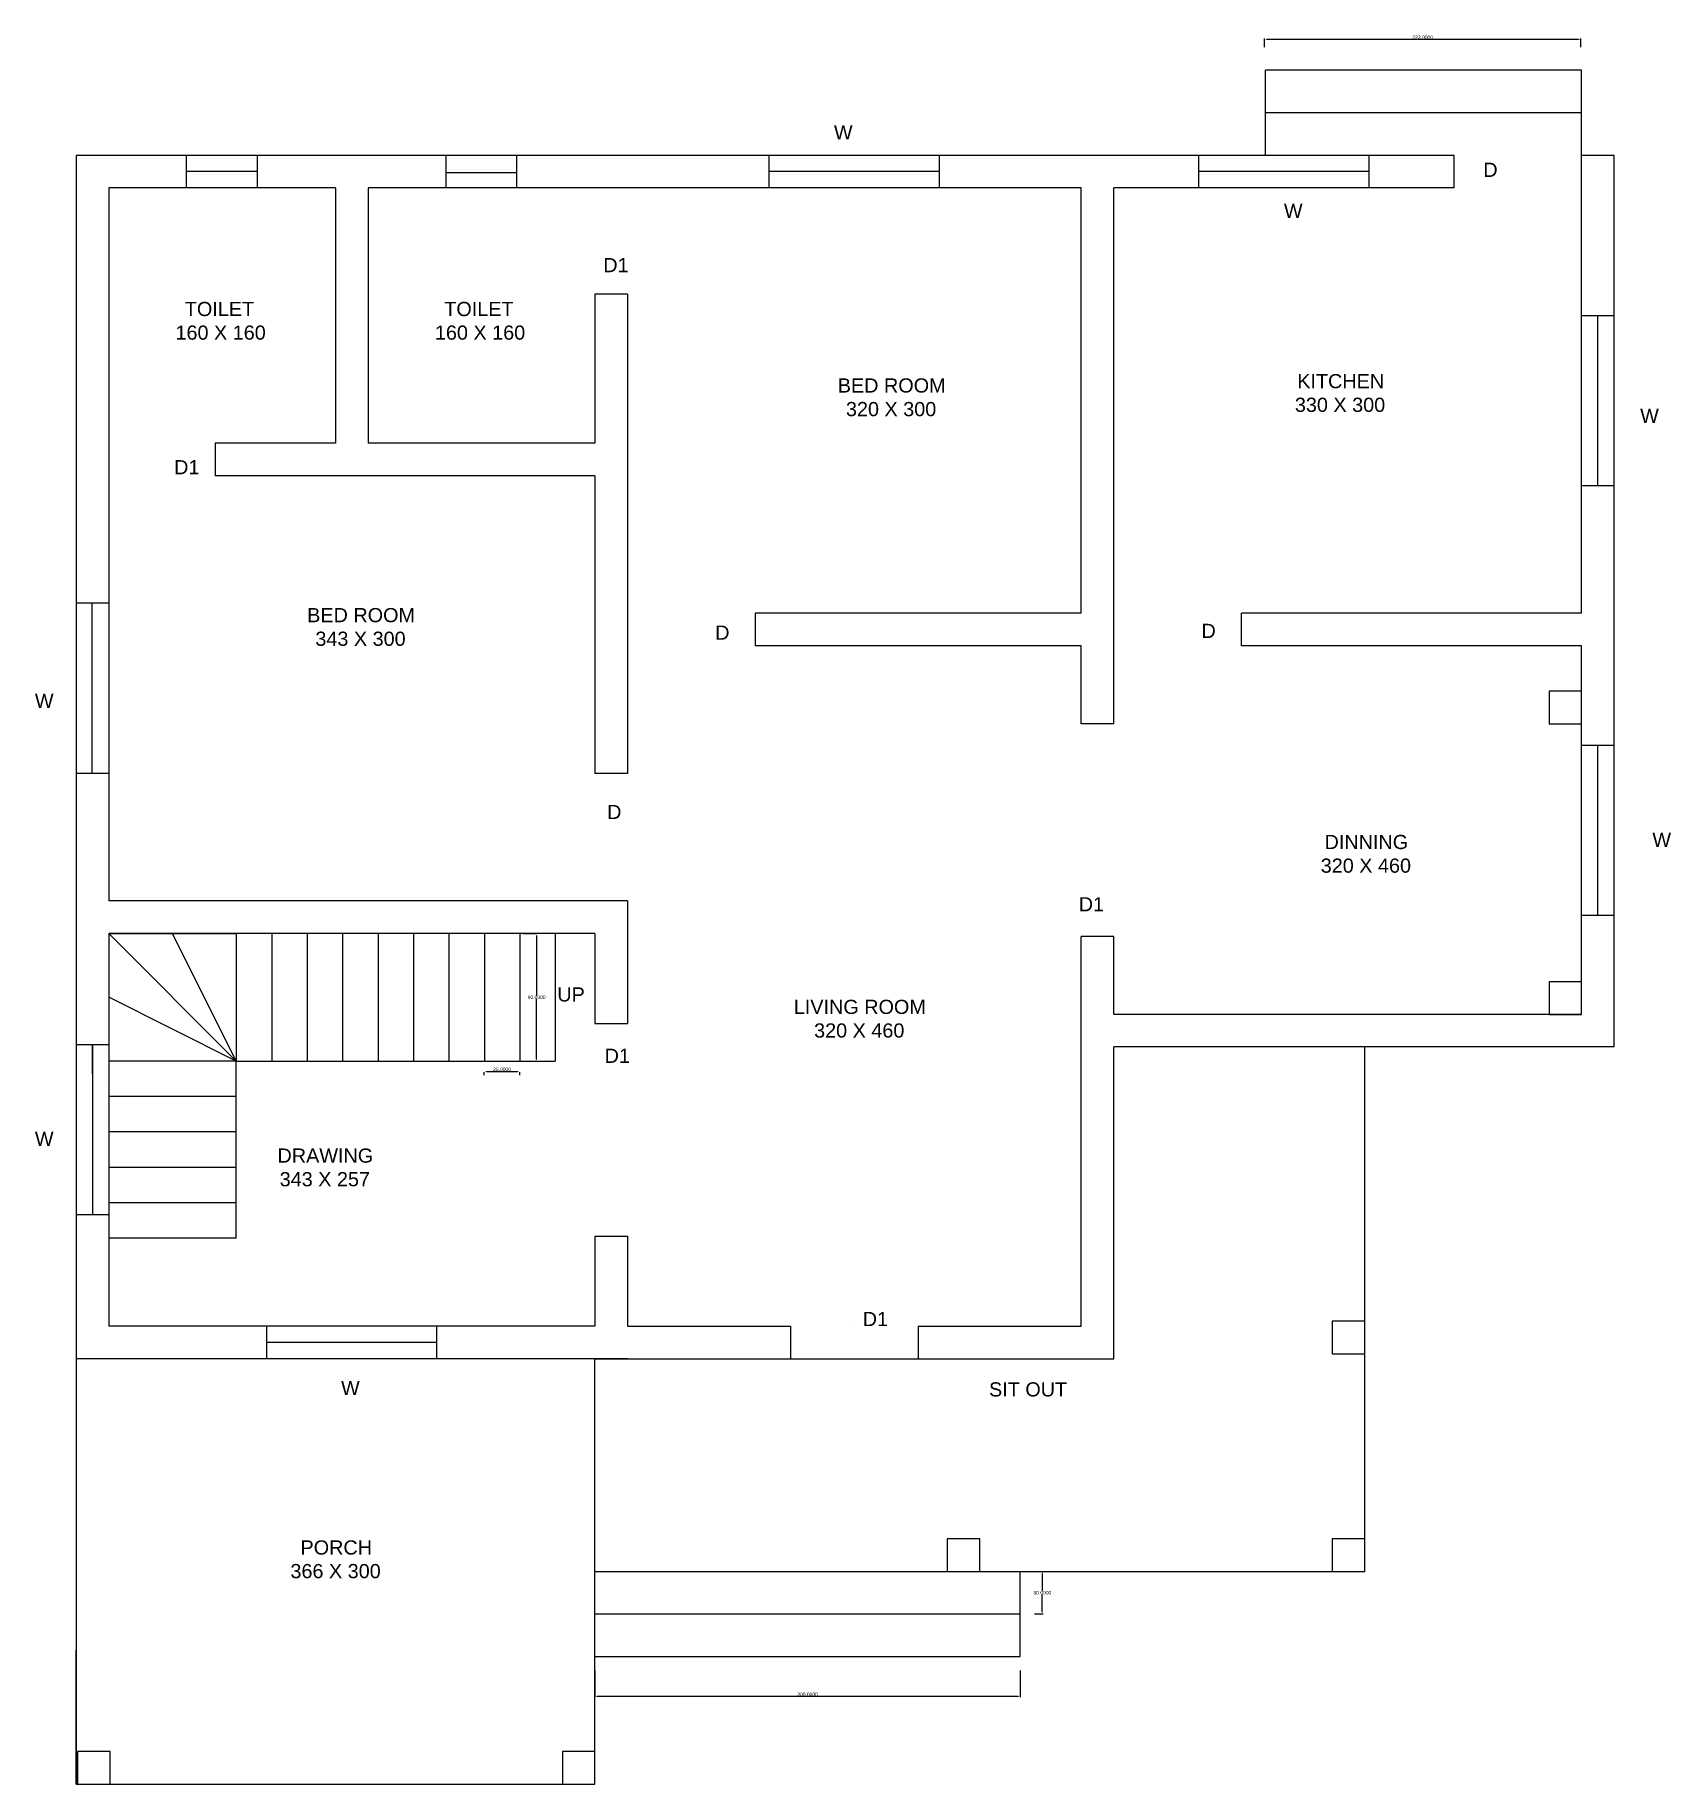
# Model space of a CAD drawing. Header units: centimetres. Extents: x -2146 to 3063, y -317 to 999.
# Drawn here: x -2146 to -992, y -317 to 917 of the extents above; entities that cross this region are included whole.
import ezdxf

# ---------------------------------------------------------------- set-up
doc = ezdxf.new("R2010")
doc.units = ezdxf.units.CM
doc.header["$LTSCALE"] = 50
doc.header["$MEASUREMENT"] = 0
doc.styles.get("Standard").update_dxf_attribs({"font": 'arial.ttf'})
doc.dimstyles.get("Standard").update_dxf_attribs({"dimtxt": 2.5, "dimasz": 1.5, "dimexe": 0.5, "dimexo": 10, "dimgap": 0.09, "dimtad": 1, "dimtih": 1, "dimtoh": 1, "dimdec": 4, "dimzin": 0, "dimdsep": 46, "dimtxsty": 'Standard', "dimcen": 0.09, "dimadec": 0, "dimazin": 0, "dimtfac": 1, "dimtdec": 4, "dimtofl": 0, "dimtmove": 0, "dimatfit": 3, "dimfxl": 1, "dimtolj": 1, "dimtzin": 0, "dimarcsym": 0})

msp = doc.modelspace()

# ---------------------------------------------------------------- texts
at = {"ltscale": 10, "char_height": 10, "attachment_point": 1}
for s, insert in [('\\pi98.70423;W', (-1681.38858, 853.14604)), ('\\pi100.99959;D', (-1225.61491, 826.7457)), ('\\pi98.70423;W', (-1363.98279, 797.79317)), ('\\pi98.02551;D1', (-1843.42507, 759.49575)), ('\\pi80.98595;TOILET\\P\\pi74.37954;160 X 160', (-2121.53723, 728.55489)), ('\\pi80.98595;TOILET\\P\\pi74.37954;160 X 160', (-1938.53723, 728.55489)), ('\\pi68.14147;BED ROOM\\P\\pi73.91228;320 X 300', (-1648.1277, 674.59637)), ('\\pi75.55962;KITCHEN\\P\\pi73.91228;330 X 300', (-1331.45432, 677.63201)), ('\\pi98.70423;W', (-1112.70106, 653.219)), ('\\pi98.02551;D1', (-2146.12023, 616.93047)), ('\\pi68.14147;BED ROOM\\P\\pi73.91228;343 X 300', (-2022.39254, 512.5693)), ('\\pi100.99959;D', (-1767.4437, 500.2242)), ('\\pi100.99959;D', (-1424.42178, 501.45268)), ('\\pi98.70423;W', (-2245.01225, 452.07859)), ('\\pi100.99959;D', (-1843.67078, 373.69002)), ('\\pi76.61692,t216.61692;DINNING\\P\\pi73.91228,tz;320 X 460', (-1313.24186, 352.51906)), ('\\pi98.70423;W', (-1104.08457, 354.03559)), ('\\pi98.02551;D1', (-1508.02569, 308.58021)), ('\\pi96.28267;UP', (-1874.11475, 244.95431)), ('\\pi59.60123;LIVING ROOM\\P\\pi73.91228;320 X 460', (-1670.59611, 236.20613)), ('\\pi98.02551;D1', (-1842.44132, 201.70183)), ('\\pi98.70423;W', (-2245.01225, 143.10053)), ('\\pi72.3502,t222.3502;DRAWING\\P\\pi73.89522,tz;343 X 257', (-2047.53773, 131.2783)), ('\\pi98.02551;D1', (-1660.42507, 15.96497)), ('\\pi98.70423;W', (-2029.0513, -32.68937)), ('\\pi78.03574;SIT OUT', (-1551.33215, -33.66175)), ('\\pi81.00982,t231.00982;PORCH\\P\\pi73.91228,tz;366 X 300', (-2039.97199, -145.19094))]:
    msp.add_mtext_dynamic_manual_height_columns(s, width=210.2665748, gutter_width=1, heights=[0], dxfattribs=dict(at, insert=insert))

# ---------------------------------------------------------------- blocks, each defined once
blk = doc.blocks.new('*D11')
at = {"color": 0, "lineweight": -2, "ltscale": 10, "transparency": 16777216}
for p, q in [((-1278.9, 908.2), (-1278.9, 914.3)), ((-1277.4, 913.8), (-1057.4, 913.8)), ((-1055.9, 908.2), (-1055.9, 914.3))]:
    blk.add_line(p, q, dxfattribs=at)
at = {"color": 0, "ltscale": 10, "transparency": 16777216}
for points in [[(-1277.4, 914.1), (-1277.4, 913.6), (-1278.9, 913.8)], [(-1057.4, 914.1), (-1057.4, 913.6), (-1055.9, 913.8)]]:
    blk.add_solid(points, dxfattribs=at)
at = {"layer": 'Defpoints', "color": 0, "ltscale": 10, "transparency": 16777216}
for p in [(-1055.9, 913.8), (-1278.9, 898.2), (-1055.9, 898.2)]:
    blk.add_point(p, dxfattribs=at)
at = {"color": 0, "ltscale": 10, "transparency": 16777216, "insert": (-1167.4, 915.2), "char_height": 2.5, "attachment_point": 5}
blk.add_mtext('\\A1;223.0000', dxfattribs=at)
blk = doc.blocks.new('*D12')
at = {"color": 0, "lineweight": -2, "ltscale": 10, "transparency": 16777216}
for p, q in [((-1441.3, -167.1), (-1435.2, -167.1)), ((-1435.7, -168.6), (-1435.7, -180.7)), ((-1435.7, -195.6), (-1435.7, -183.4)), ((-1441.3, -197.1), (-1435.2, -197.1))]:
    blk.add_line(p, q, dxfattribs=at)
at = {"color": 0, "ltscale": 10, "transparency": 16777216}
for points in [[(-1436, -168.6), (-1435.5, -168.6), (-1435.7, -167.1)], [(-1436, -195.6), (-1435.5, -195.6), (-1435.7, -197.1)]]:
    blk.add_solid(points, dxfattribs=at)
at = {"layer": 'Defpoints', "color": 0, "ltscale": 10, "transparency": 16777216}
for p in [(-1451.3, -167.1), (-1451.3, -197.1), (-1435.7, -197.1)]:
    blk.add_point(p, dxfattribs=at)
at = {"color": 0, "ltscale": 10, "transparency": 16777216, "insert": (-1435.7, -182.1), "char_height": 2.5, "attachment_point": 5}
blk.add_mtext('\\A1;30.0000', dxfattribs=at)
blk = doc.blocks.new('*D13')
at = {"color": 0, "lineweight": -2, "ltscale": 10, "transparency": 16777216}
for p, q in [((-1801.7, 282.9), (-1792.9, 282.9)), ((-1792.4, 281.4), (-1792.4, 239.3)), ((-1792.4, 194.4), (-1792.4, 236.6)), ((-1801.7, 192.9), (-1792.9, 192.9))]:
    blk.add_line(p, q, dxfattribs=at)
at = {"color": 0, "ltscale": 10, "transparency": 16777216}
for points in [[(-1792.6, 281.4), (-1792.1, 281.4), (-1792.4, 282.9)], [(-1792.6, 194.4), (-1792.1, 194.4), (-1792.4, 192.9)]]:
    blk.add_solid(points, dxfattribs=at)
at = {"layer": 'Defpoints', "color": 0, "ltscale": 10, "transparency": 16777216}
for p in [(-1791.7, 282.9), (-1792.4, 192.9), (-1791.7, 192.9)]:
    blk.add_point(p, dxfattribs=at)
at = {"color": 0, "ltscale": 10, "transparency": 16777216, "insert": (-1792.4, 237.9), "char_height": 2.5, "attachment_point": 5}
blk.add_mtext('\\A1;90.0000', dxfattribs=at)
blk = doc.blocks.new('*D14')
at = {"color": 0, "lineweight": -2, "ltscale": 10, "transparency": 16777216}
for p, q in [((-1829.3, 182.9), (-1829.3, 185.2)), ((-1827.8, 185.7), (-1805.8, 185.7)), ((-1804.3, 182.9), (-1804.3, 185.2))]:
    blk.add_line(p, q, dxfattribs=at)
at = {"color": 0, "ltscale": 10, "transparency": 16777216}
for points in [[(-1827.8, 186), (-1827.8, 185.5), (-1829.3, 185.7)], [(-1805.8, 186), (-1805.8, 185.5), (-1804.3, 185.7)]]:
    blk.add_solid(points, dxfattribs=at)
at = {"layer": 'Defpoints', "color": 0, "ltscale": 10, "transparency": 16777216}
for p in [(-1829.3, 192.9), (-1804.3, 192.9), (-1804.3, 185.7)]:
    blk.add_point(p, dxfattribs=at)
at = {"color": 0, "ltscale": 10, "transparency": 16777216, "insert": (-1816.8, 187.1), "char_height": 2.5, "attachment_point": 5}
blk.add_mtext('\\A1;25.0000', dxfattribs=at)
blk = doc.blocks.new('*D15')
at = {"color": 0, "lineweight": -2, "ltscale": 10, "transparency": 16777216}
for p, q in [((-1751.3, -237.1), (-1751.3, -255.7)), ((-1451.3, -237.1), (-1451.3, -255.7)), ((-1749.8, -255.2), (-1452.8, -255.2))]:
    blk.add_line(p, q, dxfattribs=at)
at = {"color": 0, "ltscale": 10, "transparency": 16777216}
for points in [[(-1749.8, -254.9), (-1749.8, -255.4), (-1751.3, -255.2)], [(-1452.8, -254.9), (-1452.8, -255.4), (-1451.3, -255.2)]]:
    blk.add_solid(points, dxfattribs=at)
at = {"layer": 'Defpoints', "color": 0, "ltscale": 10, "transparency": 16777216}
for p in [(-1751.3, -227.1), (-1451.3, -227.1), (-1451.3, -255.2)]:
    blk.add_point(p, dxfattribs=at)
at = {"color": 0, "ltscale": 10, "transparency": 16777216, "insert": (-1601.3, -253.8), "char_height": 2.5, "attachment_point": 5}
blk.add_mtext('\\A1;300.0000', dxfattribs=at)

# ---------------------------------------------------------------- dimensions: what is measured, and where the dimension line sits
at = {"ltscale": 10}
for base, p1, p2, picture, middle in [((-1055.86908, 913.84541), (-1278.86908, 898.2025), (-1055.86908, 898.2025), '*D11', (-1167.36908, 915.2127)), ((-1804.27066, 185.71757), (-1829.27066, 192.92404), (-1804.27066, 192.92404), '*D14', (-1816.77066, 187.084)), ((-1451.27066, -255.1943), (-1751.27066, -227.07596), (-1451.27066, -227.07596), '*D15', (-1601.27066, -253.82702))]:
    dim = msp.add_linear_dim(base=base, p1=p1, p2=p2, dimstyle='Standard', dxfattribs=at)
    dim.commit()
    dim.dimension.update_dxf_attribs({"geometry": picture, "text_midpoint": middle})
for base, p1, p2, picture, middle in [((-1792.36686, 192.92404), (-1791.73822, 282.92404), (-1791.73822, 192.92404), '*D13', (-1792.36686, 237.92404)), ((-1435.73716, -197.07596), (-1451.27066, -167.07596), (-1451.27066, -197.07596), '*D12', (-1435.73716, -182.07596))]:
    dim = msp.add_linear_dim(base=base, p1=p1, p2=p2, angle=90, dimstyle='Standard', dxfattribs=at)
    dim.commit()
    dim.dimension.update_dxf_attribs({"geometry": picture, "text_midpoint": middle})

# ---------------------------------------------------------------- linework, layer by layer
at = {"ltscale": 10}
for p, q in [((-1055.27066, 891.92404), (-1278.27066, 891.92404)), ((-1278.27066, 831.92404), (-1278.27066, 891.92404)), ((-1055.27066, 831.92404), (-1055.27066, 891.92404)), ((-1055.27066, 861.92404), (-1278.27066, 861.92404)), ((-1145.27066, 831.92404), (-2117.27066, 831.92404)), ((-2117.27066, 831.92404), (-2117.27066, -17.07596)), ((-2039.27066, 808.92404), (-2039.27066, 831.92404)), ((-1989.27066, 808.92404), (-1989.27066, 831.92404)), ((-1856.27066, 808.92404), (-1856.27066, 831.92404)), ((-1806.27066, 808.92404), (-1806.27066, 831.92404)), ((-1628.27066, 808.92404), (-1628.27066, 831.92404)), ((-1508.27066, 808.92404), (-1508.27066, 831.92404)), ((-1325.27066, 808.92404), (-1325.27066, 831.92404)), ((-1205.27066, 808.92404), (-1205.27066, 831.92404)), ((-1145.27066, 808.92404), (-1145.27066, 831.92404)), ((-1055.27066, 508.92404), (-1055.27066, 831.92404)), ((-1032.27066, 831.92404), (-1055.27066, 831.92404)), ((-1032.27066, 202.92404), (-1032.27066, 831.92404)), ((-1989.27066, 820.42404), (-2039.27066, 820.42404)), ((-1806.27066, 819.71176), (-1856.27066, 819.71176)), ((-1508.27066, 820.42404), (-1628.27066, 820.42404)), ((-1205.27066, 820.42404), (-1325.27066, 820.42404)), ((-1934.27066, 808.92404), (-2094.27066, 808.92404)), ((-2094.27066, 808.92404), (-2094.27066, 628.92404)), ((-1934.27066, 808.92404), (-1934.27066, 628.92404)), ((-1408.27066, 808.92404), (-1911.27066, 808.92404)), ((-1911.27066, 808.92404), (-1911.27066, 628.92404)), ((-1408.27066, 508.92404), (-1408.27066, 808.92404)), ((-1385.27066, 430.92404), (-1385.27066, 808.92404)), ((-1145.27066, 808.92404), (-1385.27066, 808.92404)), ((-1728.27066, 733.92404), (-1751.27066, 733.92404)), ((-1751.27066, 733.92404), (-1751.27066, 628.92404)), ((-1728.27066, 733.92404), (-1728.27066, 395.92404)), ((-1055.27066, 718.92404), (-1032.27066, 718.92404)), ((-1043.77066, 598.92404), (-1043.77066, 718.92404)), ((-2094.27066, 628.92404), (-2094.27066, 305.92404)), ((-1934.27066, 628.92404), (-2019.27066, 628.92404)), ((-2019.27066, 628.92404), (-2019.27066, 605.92404)), ((-1751.27066, 628.92404), (-1911.27066, 628.92404)), ((-1751.27066, 605.92404), (-2019.27066, 605.92404)), ((-1751.27066, 605.92404), (-1751.27066, 395.92404)), ((-1055.27066, 598.92404), (-1032.27066, 598.92404)), ((-2094.27066, 515.92404), (-2117.27066, 515.92404)), ((-2106.25342, 515.92404), (-2106.25342, 395.92404)), ((-1408.27066, 508.92404), (-1638.27066, 508.92404)), ((-1638.27066, 508.92404), (-1638.27066, 485.92404)), ((-1295.27066, 485.92404), (-1295.27066, 508.92404)), ((-1055.27066, 508.92404), (-1295.27066, 508.92404)), ((-1408.27066, 485.92404), (-1638.27066, 485.92404)), ((-1408.27066, 430.92404), (-1408.27066, 485.92404)), ((-1055.27066, 485.92404), (-1295.27066, 485.92404)), ((-1055.27066, 225.92404), (-1055.27066, 485.92404)), ((-1385.27066, 430.92404), (-1408.27066, 430.92404)), ((-1055.27066, 415.92404), (-1032.27066, 415.92404)), ((-1043.77066, 295.92404), (-1043.77066, 415.92404)), ((-2094.27066, 395.92404), (-2117.27066, 395.92404)), ((-1728.27066, 395.92404), (-1751.27066, 395.92404)), ((-1728.27066, 305.92404), (-2094.27066, 305.92404)), ((-1728.27066, 305.92404), (-1728.27066, 219.42404)), ((-1055.27066, 295.92404), (-1032.27066, 295.92404)), ((-1751.27066, 282.92404), (-2094.27066, 282.92404)), ((-2094.27066, 282.92404), (-2094.27066, 5.92404)), ((-2004.27066, 192.92404), (-2094.27066, 282.92404)), ((-2094.27066, 282.92404), (-2094.27066, 192.92404)), ((-2094.27066, 282.92404), (-2004.27066, 282.92404)), ((-2004.27066, 192.92404), (-2049.27066, 282.92404)), ((-2004.27066, 282.92404), (-2004.27066, 192.92404)), ((-1979.27066, 282.92404), (-1979.27066, 192.92404)), ((-1954.27066, 282.92404), (-1954.27066, 192.92404)), ((-1929.27066, 282.92404), (-1929.27066, 192.92404)), ((-1904.27066, 282.92404), (-1904.27066, 192.92404)), ((-1904.27066, 282.92404), (-1904.27066, 192.92404)), ((-1879.27066, 282.92404), (-1879.27066, 192.92404)), ((-1854.27066, 282.92404), (-1854.27066, 192.92404)), ((-1829.27066, 282.92404), (-1829.27066, 192.92404)), ((-1804.27066, 282.92404), (-1804.27066, 192.92404)), ((-1779.27066, 282.92404), (-1779.27066, 192.92404)), ((-1751.27066, 282.92404), (-1751.27066, 219.42404)), ((-1408.27066, 5.92404), (-1408.27066, 280.92404)), ((-1385.27066, 280.92404), (-1408.27066, 280.92404)), ((-1385.27066, 225.92404), (-1385.27066, 280.92404)), ((-2004.27066, 192.92404), (-2094.27066, 237.92404)), ((-1055.27066, 225.92404), (-1385.27066, 225.92404)), ((-1751.27066, 219.42404), (-1728.27066, 219.42404)), ((-2094.27066, 204.42404), (-2117.27066, 204.42404)), ((-2105.77066, 183.97363), (-2105.77066, 204.42404)), ((-2105.77066, 204.42404), (-2105.77066, 84.42404)), ((-1385.27066, -17.07596), (-1385.27066, 202.92404)), ((-1032.27066, 202.92404), (-1385.27066, 202.92404)), ((-1208.27066, -167.07596), (-1208.27066, 202.92404)), ((-2004.27066, 192.92404), (-2094.27066, 192.92404)), ((-2004.27066, 192.92404), (-1779.27066, 192.92404)), ((-2004.27066, 67.92404), (-2004.27066, 192.92404)), ((-2004.27066, 167.92404), (-2094.27066, 167.92404)), ((-2004.27066, 142.92404), (-2094.27066, 142.92404)), ((-2004.27066, 117.92404), (-2094.27066, 117.92404)), ((-2004.27066, 92.92404), (-2094.27066, 92.92404)), ((-2094.27066, 84.42404), (-2117.27066, 84.42404)), ((-2004.27066, 67.92404), (-2094.27066, 67.92404)), ((-1751.27066, 69.42404), (-1751.27066, 5.92404)), ((-1751.27066, 69.42404), (-1728.27066, 69.42404)), ((-1728.27066, 69.42404), (-1728.27066, 5.92404)), ((-1751.27066, 5.92404), (-2094.27066, 5.92404)), ((-1982.77066, -17.07596), (-1982.77066, 5.92404)), ((-1862.77066, -17.07596), (-1862.77066, 5.92404)), ((-1728.27066, 5.92404), (-1613.27066, 5.92404)), ((-1613.27066, 5.92404), (-1613.27066, -17.07596)), ((-1568.27066, 5.92404), (-1568.27066, 5.92404)), ((-1523.27066, 5.92404), (-1408.27066, 5.92404)), ((-1523.27066, 5.92404), (-1523.27066, -17.07596)), ((-1862.77066, -5.57596), (-1982.77066, -5.57596)), ((-1728.27066, -17.07596), (-2117.27066, -17.07596)), ((-2117.27066, -17.07596), (-2117.27066, -317.07596)), ((-1751.27066, -17.07596), (-1523.27066, -17.07596)), ((-1751.27066, -317.07596), (-1751.27066, -17.07596)), ((-1523.27066, -17.07596), (-1385.27066, -17.07596)), ((-1751.27066, -167.07596), (-1208.27066, -167.07596)), ((-1451.27066, -227.07596), (-1451.27066, -167.07596)), ((-1751.27066, -197.07596), (-1451.27066, -197.07596)), ((-2117.27066, -317.07596), (-2117.27066, -222.52786)), ((-1751.27066, -227.07596), (-1451.27066, -227.07596)), ((-1751.27066, -227.07596), (-1451.27066, -227.07596)), ((-2117.27066, -317.07596), (-1751.27066, -317.07596))]:
    msp.add_line(p, q, dxfattribs=at)
for points in [[(-1078.27066, 430.92404), (-1055.27066, 430.92404), (-1055.27066, 453.92404), (-1078.27066, 453.92404)], [(-1078.27066, 225.92404), (-1055.27066, 225.92404), (-1055.27066, 248.92404), (-1078.27066, 248.92404)], [(-1231.27066, -13.49036), (-1208.27066, -13.49036), (-1208.27066, 9.50964), (-1231.27066, 9.50964)], [(-1502.77066, -167.07596), (-1479.77066, -167.07596), (-1479.77066, -144.07596), (-1502.77066, -144.07596)], [(-1231.27066, -167.07596), (-1208.27066, -167.07596), (-1208.27066, -144.07596), (-1231.27066, -144.07596)], [(-2116.15597, -317.07596), (-2093.15597, -317.07596), (-2093.15597, -294.07596), (-2116.15597, -294.07596)], [(-1774.27066, -317.07596), (-1751.27066, -317.07596), (-1751.27066, -294.07596), (-1774.27066, -294.07596)]]:
    msp.add_lwpolyline(points, close=True, dxfattribs=at)

msp.set_redraw_order([(e.dxf.handle, doc.entitydb.next_handle()) for e in msp.query("TEXT MTEXT ATTDEF DIMENSION ARC_DIMENSION")])  # texts and dimensions are drawn at this point

doc.saveas('drawing.dxf')
